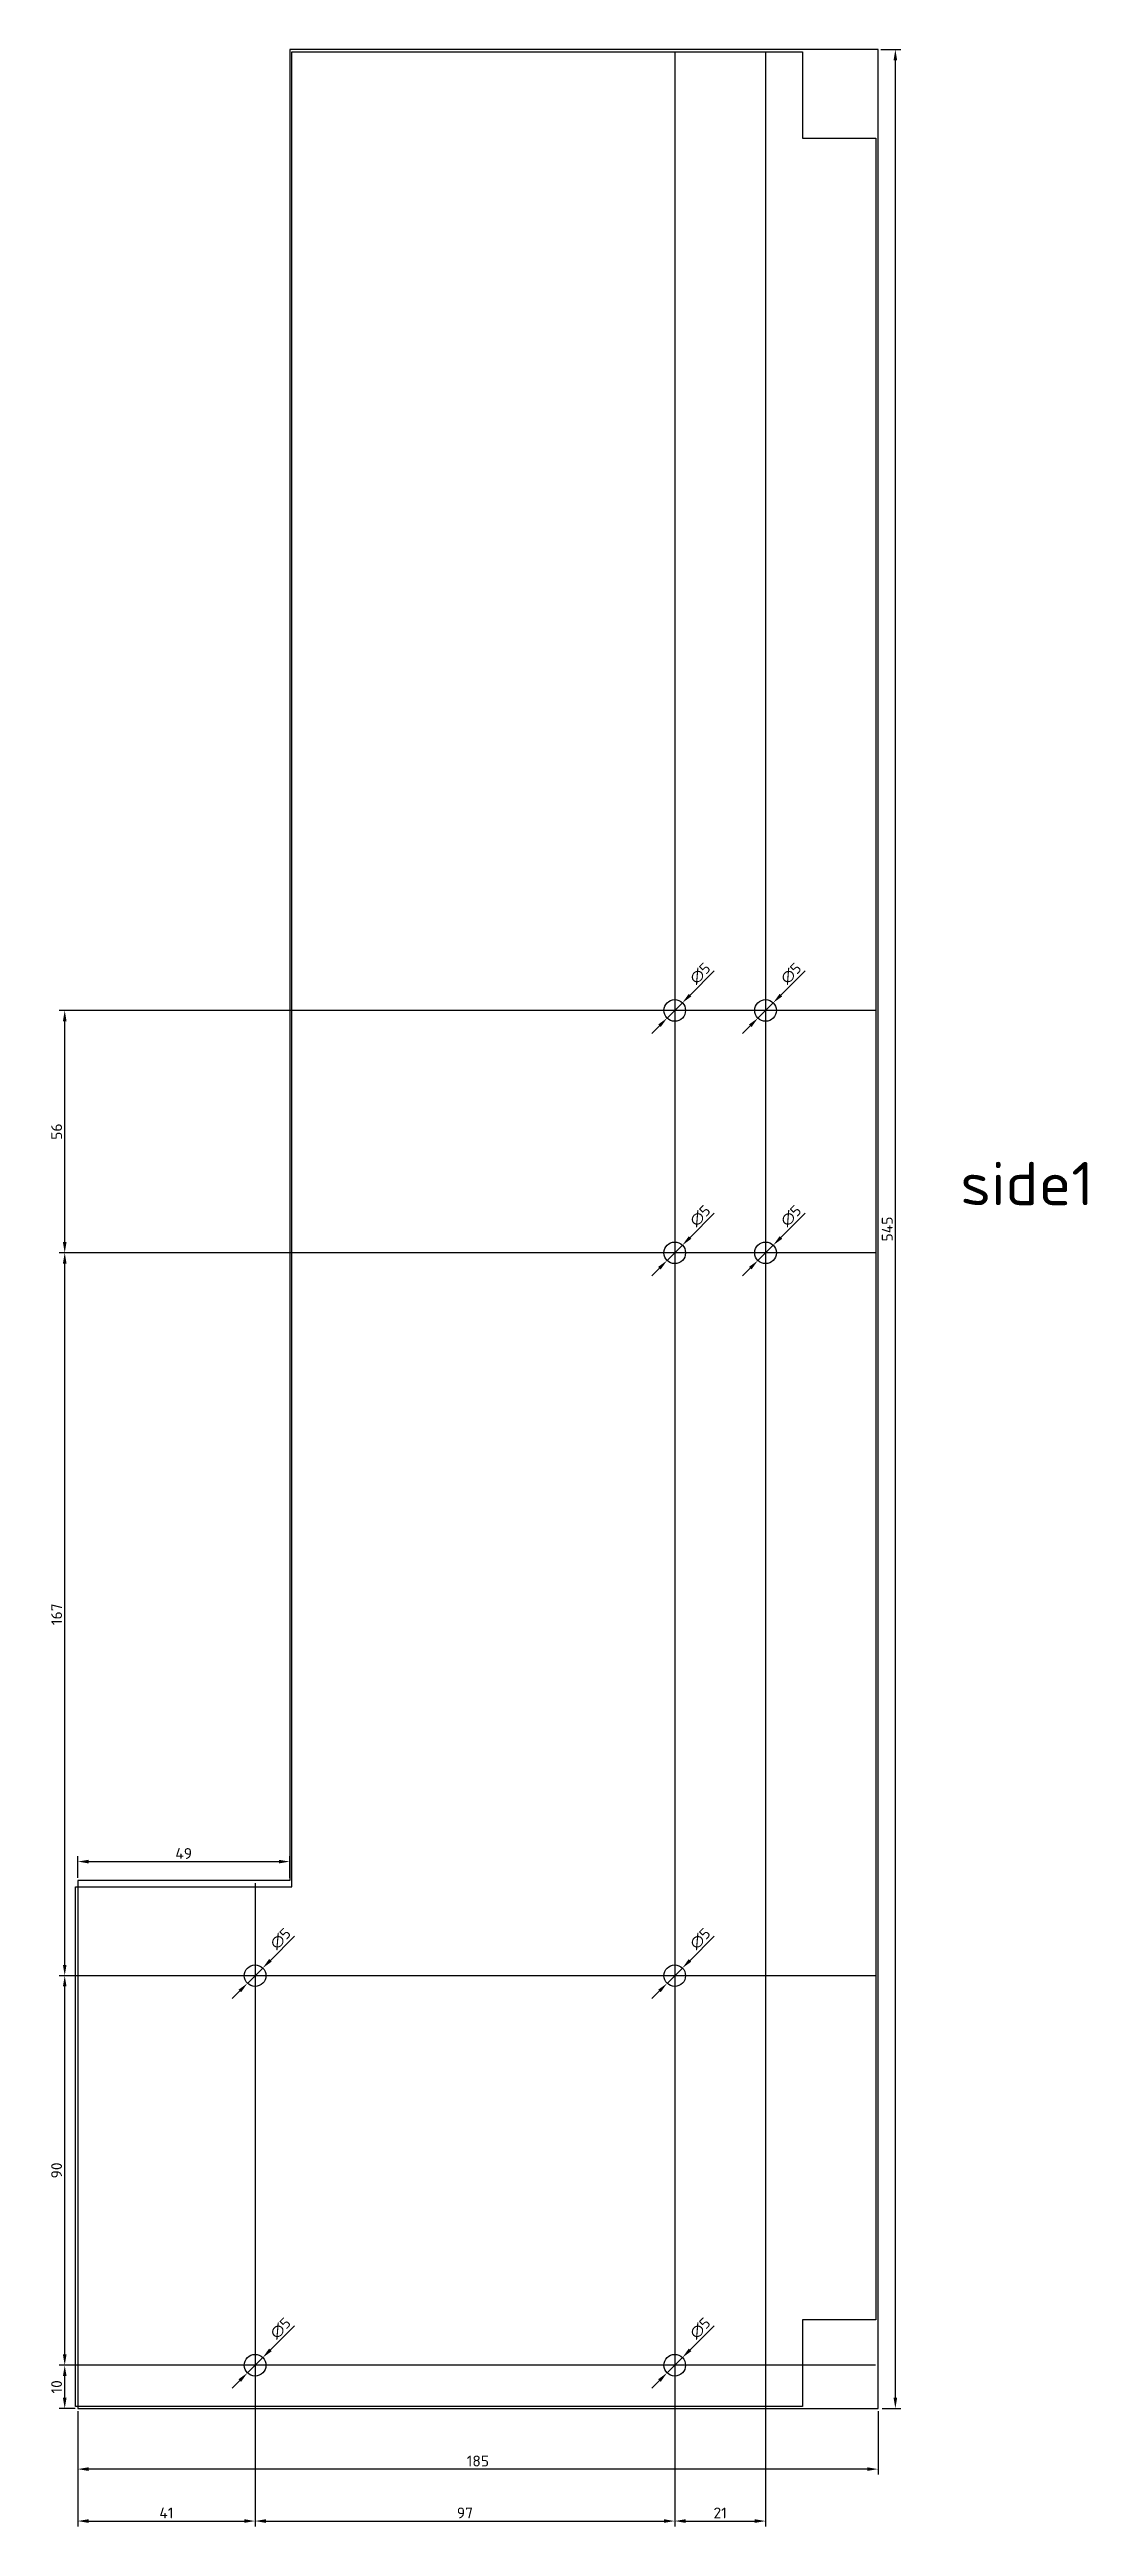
# Model space of a CAD drawing. Header units: millimetres. Extents: x -1678 to 2274, y -442 to 957.
# Drawn here: x 534 to 774, y -272 to 300 of the extents above; entities that cross this region are included whole.
import ezdxf

# ---------------------------------------------------------------- set-up
doc = ezdxf.new("R2010")
doc.units = ezdxf.units.MM
doc.layers.add('Dimensions', color=30, linetype='Continuous')
doc.styles.get("Standard").update_dxf_attribs({"font": 'txt.shx'})
doc.dimstyles.new('ISO-25', dxfattribs={"dimtxt": 2.5, "dimasz": 2.5, "dimexe": 1.25, "dimexo": 0.625, "dimtad": 1, "dimtxsty": 'Standard', "dimcen": 2.5, "dimadec": 0, "dimazin": 0, "dimtfac": 1, "dimtmove": 0, "dimatfit": 3, "dimfxl": 1, "dimarcsym": 0})

msp = doc.modelspace()

# ---------------------------------------------------------------- texts
at = {"layer": 'Dimensions'}
msp.add_text('side1', height=10, dxfattribs=at).set_placement((745, 33))

# ---------------------------------------------------------------- blocks, each defined once
blk = doc.blocks.new('*D36')
at = {"layer": 'Defpoints', "color": 0}
for p in [(541, -245), (726, -245), (541, -259)]:
    blk.add_point(p, dxfattribs=at)
at = {"layer": 'Dimensions', "color": 0, "lineweight": -2}
for p, q in [((541, -245.62), (541, -260.25)), ((726, -245.62), (726, -260.25)), ((723.5, -259), (543.5, -259))]:
    blk.add_line(p, q, dxfattribs=at)
at = {"layer": 'Dimensions', "color": 0}
for points in [[(543.5, -258.58), (543.5, -259.42), (541, -259)], [(723.5, -258.58), (723.5, -259.42), (726, -259)]]:
    blk.add_solid(points, dxfattribs=at)
at = {"layer": 'Dimensions', "color": 0, "insert": (633.5, -257.13), "char_height": 2.5, "attachment_point": 5}
blk.add_mtext('185', dxfattribs=at)
blk = doc.blocks.new('*D37')
at = {"layer": 'Defpoints', "color": 0}
for p in [(726, 300), (730, 300), (726.35, -245)]:
    blk.add_point(p, dxfattribs=at)
at = {"layer": 'Dimensions', "color": 0, "lineweight": -2}
for p, q in [((726.62, 300), (731.25, 300)), ((730, -242.5), (730, 297.5)), ((726.97, -245), (731.25, -245))]:
    blk.add_line(p, q, dxfattribs=at)
at = {"layer": 'Dimensions', "color": 0}
for points in [[(729.58, 297.5), (730.42, 297.5), (730, 300)], [(729.58, -242.5), (730.42, -242.5), (730, -245)]]:
    blk.add_solid(points, dxfattribs=at)
at = {"layer": 'Dimensions', "color": 0, "insert": (728.12, 27.5), "char_height": 2.5, "attachment_point": 5, "rotation": 90}
blk.add_mtext('545', dxfattribs=at)
blk = doc.blocks.new('*D34')
at = {"layer": 'Defpoints', "color": 0}
for p in [(590, -118.64), (541, -123), (590, -123)]:
    blk.add_point(p, dxfattribs=at)
at = {"layer": 'Dimensions', "color": 0, "lineweight": -2}
for p, q in [((541, -122.38), (541, -117.39)), ((543.5, -118.64), (587.5, -118.64)), ((590, -122.38), (590, -117.39))]:
    blk.add_line(p, q, dxfattribs=at)
at = {"layer": 'Dimensions', "color": 0}
for points in [[(543.5, -118.23), (543.5, -119.06), (541, -118.64)], [(587.5, -118.23), (587.5, -119.06), (590, -118.64)]]:
    blk.add_solid(points, dxfattribs=at)
at = {"layer": 'Dimensions', "color": 0, "insert": (565.5, -116.77), "char_height": 2.5, "attachment_point": 5}
blk.add_mtext('49', dxfattribs=at)
blk = doc.blocks.new('*D75')
at = {"layer": 'Defpoints', "color": 0}
for p in [(541, -245), (582, -245), (582, -271)]:
    blk.add_point(p, dxfattribs=at)
at = {"layer": 'Dimensions', "color": 0, "lineweight": -2}
for p, q in [((541, -245.62), (541, -272.25)), ((582, -245.62), (582, -272.25)), ((543.5, -271), (579.5, -271))]:
    blk.add_line(p, q, dxfattribs=at)
at = {"layer": 'Dimensions', "color": 0}
for points in [[(543.5, -270.58), (543.5, -271.42), (541, -271)], [(579.5, -270.58), (579.5, -271.42), (582, -271)]]:
    blk.add_solid(points, dxfattribs=at)
at = {"layer": 'Dimensions', "color": 0, "insert": (561.5, -269.12), "char_height": 2.5, "attachment_point": 5}
blk.add_mtext('41', dxfattribs=at)
blk = doc.blocks.new('*D76')
at = {"layer": 'Defpoints', "color": 0}
for p in [(582, -123), (679, -245), (679, -271)]:
    blk.add_point(p, dxfattribs=at)
at = {"layer": 'Dimensions', "color": 0, "lineweight": -2}
for p, q in [((582, -123.62), (582, -272.25)), ((679, -245.62), (679, -272.25)), ((584.5, -271), (676.5, -271))]:
    blk.add_line(p, q, dxfattribs=at)
at = {"layer": 'Dimensions', "color": 0}
for points in [[(584.5, -270.58), (584.5, -271.42), (582, -271)], [(676.5, -270.58), (676.5, -271.42), (679, -271)]]:
    blk.add_solid(points, dxfattribs=at)
at = {"layer": 'Dimensions', "color": 0, "insert": (630.5, -269.12), "char_height": 2.5, "attachment_point": 5}
blk.add_mtext('97', dxfattribs=at)
blk = doc.blocks.new('*D77')
at = {"layer": 'Defpoints', "color": 0}
for p in [(679, 300), (700, 300), (700, -271)]:
    blk.add_point(p, dxfattribs=at)
at = {"layer": 'Dimensions', "color": 0, "lineweight": -2}
for p, q in [((679, 299.38), (679, -272.25)), ((700, 299.38), (700, -272.25)), ((681.5, -271), (697.5, -271))]:
    blk.add_line(p, q, dxfattribs=at)
at = {"layer": 'Dimensions', "color": 0}
for points in [[(681.5, -270.58), (681.5, -271.42), (679, -271)], [(697.5, -270.58), (697.5, -271.42), (700, -271)]]:
    blk.add_solid(points, dxfattribs=at)
at = {"layer": 'Dimensions', "color": 0, "insert": (689.5, -269.12), "char_height": 2.5, "attachment_point": 5}
blk.add_mtext('21', dxfattribs=at)
blk = doc.blocks.new('*D78')
at = {"layer": 'Defpoints', "color": 0}
for p in [(538, -235), (726, -235), (541, -245)]:
    blk.add_point(p, dxfattribs=at)
at = {"layer": 'Dimensions', "color": 0, "lineweight": -2}
for p, q in [((725.38, -235), (536.75, -235)), ((538, -242.5), (538, -237.5)), ((540.38, -245), (536.75, -245))]:
    blk.add_line(p, q, dxfattribs=at)
at = {"layer": 'Dimensions', "color": 0}
for points in [[(537.58, -237.5), (538.42, -237.5), (538, -235)], [(537.58, -242.5), (538.42, -242.5), (538, -245)]]:
    blk.add_solid(points, dxfattribs=at)
at = {"layer": 'Dimensions', "color": 0, "insert": (536.12, -240), "char_height": 2.5, "attachment_point": 5, "rotation": 90}
blk.add_mtext('10', dxfattribs=at)
blk = doc.blocks.new('*D79')
at = {"layer": 'Defpoints', "color": 0}
for p in [(538, -145), (541, -145), (541, -235)]:
    blk.add_point(p, dxfattribs=at)
at = {"layer": 'Dimensions', "color": 0, "lineweight": -2}
for p, q in [((540.38, -145), (536.75, -145)), ((538, -232.5), (538, -147.5)), ((540.38, -235), (536.75, -235))]:
    blk.add_line(p, q, dxfattribs=at)
at = {"layer": 'Dimensions', "color": 0}
for points in [[(537.58, -147.5), (538.42, -147.5), (538, -145)], [(537.58, -232.5), (538.42, -232.5), (538, -235)]]:
    blk.add_solid(points, dxfattribs=at)
at = {"layer": 'Dimensions', "color": 0, "insert": (536.12, -190), "char_height": 2.5, "attachment_point": 5, "rotation": 90}
blk.add_mtext('90', dxfattribs=at)
blk = doc.blocks.new('*D80')
at = {"layer": 'Defpoints', "color": 0}
for p in [(538, 22), (726, 22), (726, -145)]:
    blk.add_point(p, dxfattribs=at)
at = {"layer": 'Dimensions', "color": 0, "lineweight": -2}
for p, q in [((725.38, 22), (536.75, 22)), ((538, -142.5), (538, 19.5)), ((725.38, -145), (536.75, -145))]:
    blk.add_line(p, q, dxfattribs=at)
at = {"layer": 'Dimensions', "color": 0}
for points in [[(537.58, 19.5), (538.42, 19.5), (538, 22)], [(537.58, -142.5), (538.42, -142.5), (538, -145)]]:
    blk.add_solid(points, dxfattribs=at)
at = {"layer": 'Dimensions', "color": 0, "insert": (536.12, -61.5), "char_height": 2.5, "attachment_point": 5, "rotation": 90}
blk.add_mtext('167', dxfattribs=at)
blk = doc.blocks.new('*D81')
at = {"layer": 'Defpoints', "color": 0}
for p in [(538, 78), (726, 78), (590, 22)]:
    blk.add_point(p, dxfattribs=at)
at = {"layer": 'Dimensions', "color": 0, "lineweight": -2}
for p, q in [((725.38, 78), (536.75, 78)), ((538, 24.5), (538, 75.5)), ((589.38, 22), (536.75, 22))]:
    blk.add_line(p, q, dxfattribs=at)
at = {"layer": 'Dimensions', "color": 0}
for points in [[(537.58, 75.5), (538.42, 75.5), (538, 78)], [(537.58, 24.5), (538.42, 24.5), (538, 22)]]:
    blk.add_solid(points, dxfattribs=at)
at = {"layer": 'Dimensions', "color": 0, "insert": (536.12, 50), "char_height": 2.5, "attachment_point": 5, "rotation": 90}
blk.add_mtext('56', dxfattribs=at)
blk = doc.blocks.new('*D82')
at = {"layer": 'Defpoints', "color": 0}
for p in [(580.23, -146.77), (583.77, -143.23)]:
    blk.add_point(p, dxfattribs=at)
at = {"layer": 'Dimensions', "color": 0, "lineweight": -2}
for p, q in [((591.13, -135.87), (585.54, -141.46)), ((578.46, -148.54), (576.7, -150.3)), ((580.23, -146.77), (583.77, -143.23))]:
    blk.add_line(p, q, dxfattribs=at)
at = {"layer": 'Dimensions', "color": 0}
for points in [[(585.24, -141.17), (585.83, -141.76), (583.77, -143.23)], [(578.17, -148.24), (578.76, -148.83), (580.23, -146.77)]]:
    blk.add_solid(points, dxfattribs=at)
at = {"layer": 'Dimensions', "color": 0, "insert": (587.89, -136.46), "char_height": 2.5, "attachment_point": 5, "rotation": 45}
blk.add_mtext('∅5', dxfattribs=at)
blk = doc.blocks.new('*D83')
at = {"layer": 'Defpoints', "color": 0}
for p in [(677.23, -146.77), (680.77, -143.23)]:
    blk.add_point(p, dxfattribs=at)
at = {"layer": 'Dimensions', "color": 0, "lineweight": -2}
for p, q in [((688.13, -135.87), (682.54, -141.46)), ((675.46, -148.54), (673.7, -150.3)), ((677.23, -146.77), (680.77, -143.23))]:
    blk.add_line(p, q, dxfattribs=at)
at = {"layer": 'Dimensions', "color": 0}
for points in [[(682.24, -141.17), (682.83, -141.76), (680.77, -143.23)], [(675.17, -148.24), (675.76, -148.83), (677.23, -146.77)]]:
    blk.add_solid(points, dxfattribs=at)
at = {"layer": 'Dimensions', "color": 0, "insert": (684.89, -136.46), "char_height": 2.5, "attachment_point": 5, "rotation": 45}
blk.add_mtext('∅5', dxfattribs=at)
blk = doc.blocks.new('*D84')
at = {"layer": 'Defpoints', "color": 0}
for p in [(583.77, -233.23), (580.23, -236.77)]:
    blk.add_point(p, dxfattribs=at)
at = {"layer": 'Dimensions', "color": 0, "lineweight": -2}
for p, q in [((591.13, -225.87), (585.54, -231.46)), ((580.23, -236.77), (583.77, -233.23)), ((578.46, -238.54), (576.7, -240.3))]:
    blk.add_line(p, q, dxfattribs=at)
at = {"layer": 'Dimensions', "color": 0}
for points in [[(585.24, -231.17), (585.83, -231.76), (583.77, -233.23)], [(578.17, -238.24), (578.76, -238.83), (580.23, -236.77)]]:
    blk.add_solid(points, dxfattribs=at)
at = {"layer": 'Dimensions', "color": 0, "insert": (587.89, -226.46), "char_height": 2.5, "attachment_point": 5, "rotation": 45}
blk.add_mtext('∅5', dxfattribs=at)
blk = doc.blocks.new('*D85')
at = {"layer": 'Defpoints', "color": 0}
for p in [(680.77, -233.23), (677.23, -236.77)]:
    blk.add_point(p, dxfattribs=at)
at = {"layer": 'Dimensions', "color": 0, "lineweight": -2}
for p, q in [((688.13, -225.87), (682.54, -231.46)), ((677.23, -236.77), (680.77, -233.23)), ((675.46, -238.54), (673.7, -240.3))]:
    blk.add_line(p, q, dxfattribs=at)
at = {"layer": 'Dimensions', "color": 0}
for points in [[(682.24, -231.17), (682.83, -231.76), (680.77, -233.23)], [(675.17, -238.24), (675.76, -238.83), (677.23, -236.77)]]:
    blk.add_solid(points, dxfattribs=at)
at = {"layer": 'Dimensions', "color": 0, "insert": (684.89, -226.46), "char_height": 2.5, "attachment_point": 5, "rotation": 45}
blk.add_mtext('∅5', dxfattribs=at)
blk = doc.blocks.new('*D86')
at = {"layer": 'Defpoints', "color": 0}
for p in [(677.23, 76.23), (680.77, 79.77)]:
    blk.add_point(p, dxfattribs=at)
at = {"layer": 'Dimensions', "color": 0, "lineweight": -2}
for p, q in [((688.13, 87.13), (682.54, 81.54)), ((675.46, 74.46), (673.7, 72.7)), ((677.23, 76.23), (680.77, 79.77))]:
    blk.add_line(p, q, dxfattribs=at)
at = {"layer": 'Dimensions', "color": 0}
for points in [[(682.24, 81.83), (682.83, 81.24), (680.77, 79.77)], [(675.17, 74.76), (675.76, 74.17), (677.23, 76.23)]]:
    blk.add_solid(points, dxfattribs=at)
at = {"layer": 'Dimensions', "color": 0, "insert": (684.89, 86.54), "char_height": 2.5, "attachment_point": 5, "rotation": 45}
blk.add_mtext('∅5', dxfattribs=at)
blk = doc.blocks.new('*D87')
at = {"layer": 'Defpoints', "color": 0}
for p in [(698.23, 76.23), (701.77, 79.77)]:
    blk.add_point(p, dxfattribs=at)
at = {"layer": 'Dimensions', "color": 0, "lineweight": -2}
for p, q in [((709.13, 87.13), (703.54, 81.54)), ((696.46, 74.46), (694.7, 72.7)), ((698.23, 76.23), (701.77, 79.77))]:
    blk.add_line(p, q, dxfattribs=at)
at = {"layer": 'Dimensions', "color": 0}
for points in [[(703.24, 81.83), (703.83, 81.24), (701.77, 79.77)], [(696.17, 74.76), (696.76, 74.17), (698.23, 76.23)]]:
    blk.add_solid(points, dxfattribs=at)
at = {"layer": 'Dimensions', "color": 0, "insert": (705.89, 86.54), "char_height": 2.5, "attachment_point": 5, "rotation": 45}
blk.add_mtext('∅5', dxfattribs=at)
blk = doc.blocks.new('*D88')
at = {"layer": 'Defpoints', "color": 0}
for p in [(701.77, 23.77), (698.23, 20.23)]:
    blk.add_point(p, dxfattribs=at)
at = {"layer": 'Dimensions', "color": 0, "lineweight": -2}
for p, q in [((709.13, 31.13), (703.54, 25.54)), ((698.23, 20.23), (701.77, 23.77)), ((696.46, 18.46), (694.7, 16.7))]:
    blk.add_line(p, q, dxfattribs=at)
at = {"layer": 'Dimensions', "color": 0}
for points in [[(703.24, 25.83), (703.83, 25.24), (701.77, 23.77)], [(696.17, 18.76), (696.76, 18.17), (698.23, 20.23)]]:
    blk.add_solid(points, dxfattribs=at)
at = {"layer": 'Dimensions', "color": 0, "insert": (705.89, 30.54), "char_height": 2.5, "attachment_point": 5, "rotation": 45}
blk.add_mtext('∅5', dxfattribs=at)
blk = doc.blocks.new('*D89')
at = {"layer": 'Defpoints', "color": 0}
for p in [(680.77, 23.77), (677.23, 20.23)]:
    blk.add_point(p, dxfattribs=at)
at = {"layer": 'Dimensions', "color": 0, "lineweight": -2}
for p, q in [((688.13, 31.13), (682.54, 25.54)), ((677.23, 20.23), (680.77, 23.77)), ((675.46, 18.46), (673.7, 16.7))]:
    blk.add_line(p, q, dxfattribs=at)
at = {"layer": 'Dimensions', "color": 0}
for points in [[(682.24, 25.83), (682.83, 25.24), (680.77, 23.77)], [(675.17, 18.76), (675.76, 18.17), (677.23, 20.23)]]:
    blk.add_solid(points, dxfattribs=at)
at = {"layer": 'Dimensions', "color": 0, "insert": (684.89, 30.54), "char_height": 2.5, "attachment_point": 5, "rotation": 45}
blk.add_mtext('∅5', dxfattribs=at)
blk = doc.blocks.new('Insert3')
at = {"color": 0}
for p, q in [((1035.6, -17.73), (867.6, -17.73)), ((867.6, -17.73), (867.6, -137.73)), ((1035.6, -37.73), (1035.6, -17.73)), ((1052.6, -37.73), (1035.6, -37.73)), ((1052.6, -541.73), (1052.6, -37.73)), ((867.6, -137.73), (917.6, -137.73)), ((917.6, -137.73), (917.6, -561.73)), ((1035.6, -561.73), (1035.6, -541.73)), ((1035.6, -541.73), (1052.6, -541.73)), ((917.6, -561.73), (1035.6, -561.73))]:
    blk.add_line(p, q, dxfattribs=at)

# ---------------------------------------------------------------- dimensions: what is measured, and where the dimension line sits
at = {"layer": 'Dimensions'}
for base, p1, p2, picture, middle in [((700, -271), (679, 300), (700, 300), '*D77', (689.5, -269.125)), ((590, -118.642), (541, -123), (590, -123), '*D34', (565.5, -116.767)), ((679, -271), (582, -123), (679, -245), '*D76', (630.5, -269.125)), ((541, -259), (726, -245), (541, -245), '*D36', (633.5, -257.125)), ((582, -271), (541, -245), (582, -245), '*D75', (561.5, -269.125))]:
    dim = msp.add_linear_dim(base=base, p1=p1, p2=p2, dimstyle='ISO-25', dxfattribs=at)
    dim.commit()
    dim.dimension.update_dxf_attribs({"geometry": picture, "text_midpoint": middle})
for base, p1, p2, picture, middle in [((730, 300), (726.348, -245), (726, 300), '*D37', (728.125, 27.5)), ((538, 78), (590, 22), (726, 78), '*D81', (536.125, 50)), ((538, 22), (726, -145), (726, 22), '*D80', (536.125, -61.5)), ((538, -145), (541, -235), (541, -145), '*D79', (536.125, -190)), ((538, -235), (541, -245), (726, -235), '*D78', (536.125, -240))]:
    dim = msp.add_linear_dim(base=base, p1=p1, p2=p2, angle=90, dimstyle='ISO-25', dxfattribs=at)
    dim.commit()
    dim.dimension.update_dxf_attribs({"geometry": picture, "text_midpoint": middle})
for p1, p2, picture, middle in [((677.232, 76.232), (680.768, 79.768), '*D86', (684.893, 86.544)), ((698.232, 76.232), (701.768, 79.768), '*D87', (705.893, 86.544)), ((677.232, 20.232), (680.768, 23.768), '*D89', (684.893, 30.544)), ((698.232, 20.232), (701.768, 23.768), '*D88', (705.893, 30.544)), ((580.232, -146.768), (583.768, -143.232), '*D82', (587.893, -136.456)), ((677.232, -146.768), (680.768, -143.232), '*D83', (684.893, -136.456)), ((580.232, -236.768), (583.768, -233.232), '*D84', (587.893, -226.456)), ((677.232, -236.768), (680.768, -233.232), '*D85', (684.893, -226.456))]:
    dim = msp.add_diameter_dim_2p(p1=p1, p2=p2, dimstyle='ISO-25', dxfattribs=at)
    dim.commit()
    dim.dimension.update_dxf_attribs({"geometry": picture, "text_midpoint": middle})

# ---------------------------------------------------------------- linework, layer by layer
for centre in [(679, 78), (700, 78), (679, 22), (700, 22), (582, -145), (679, -145), (582, -235), (679, -235)]:
    msp.add_circle(centre, 2.5)
at = {"layer": 'Dimensions', "color": 3}
msp.add_lwpolyline([(541, -245), (726, -245), (726, 300), (590, 300), (590, -123), (541, -123)], close=True, dxfattribs=at)

# ---------------------------------------------------------------- block references
at = {"xscale": -1, "rotation": 180}
msp.add_blockref('Insert3', (-327.104, -262.23), dxfattribs=at)

msp.set_redraw_order([(e.dxf.handle, doc.entitydb.next_handle()) for e in msp.query("TEXT MTEXT ATTDEF DIMENSION ARC_DIMENSION")])  # texts and dimensions are drawn at this point

doc.saveas('drawing.dxf')
